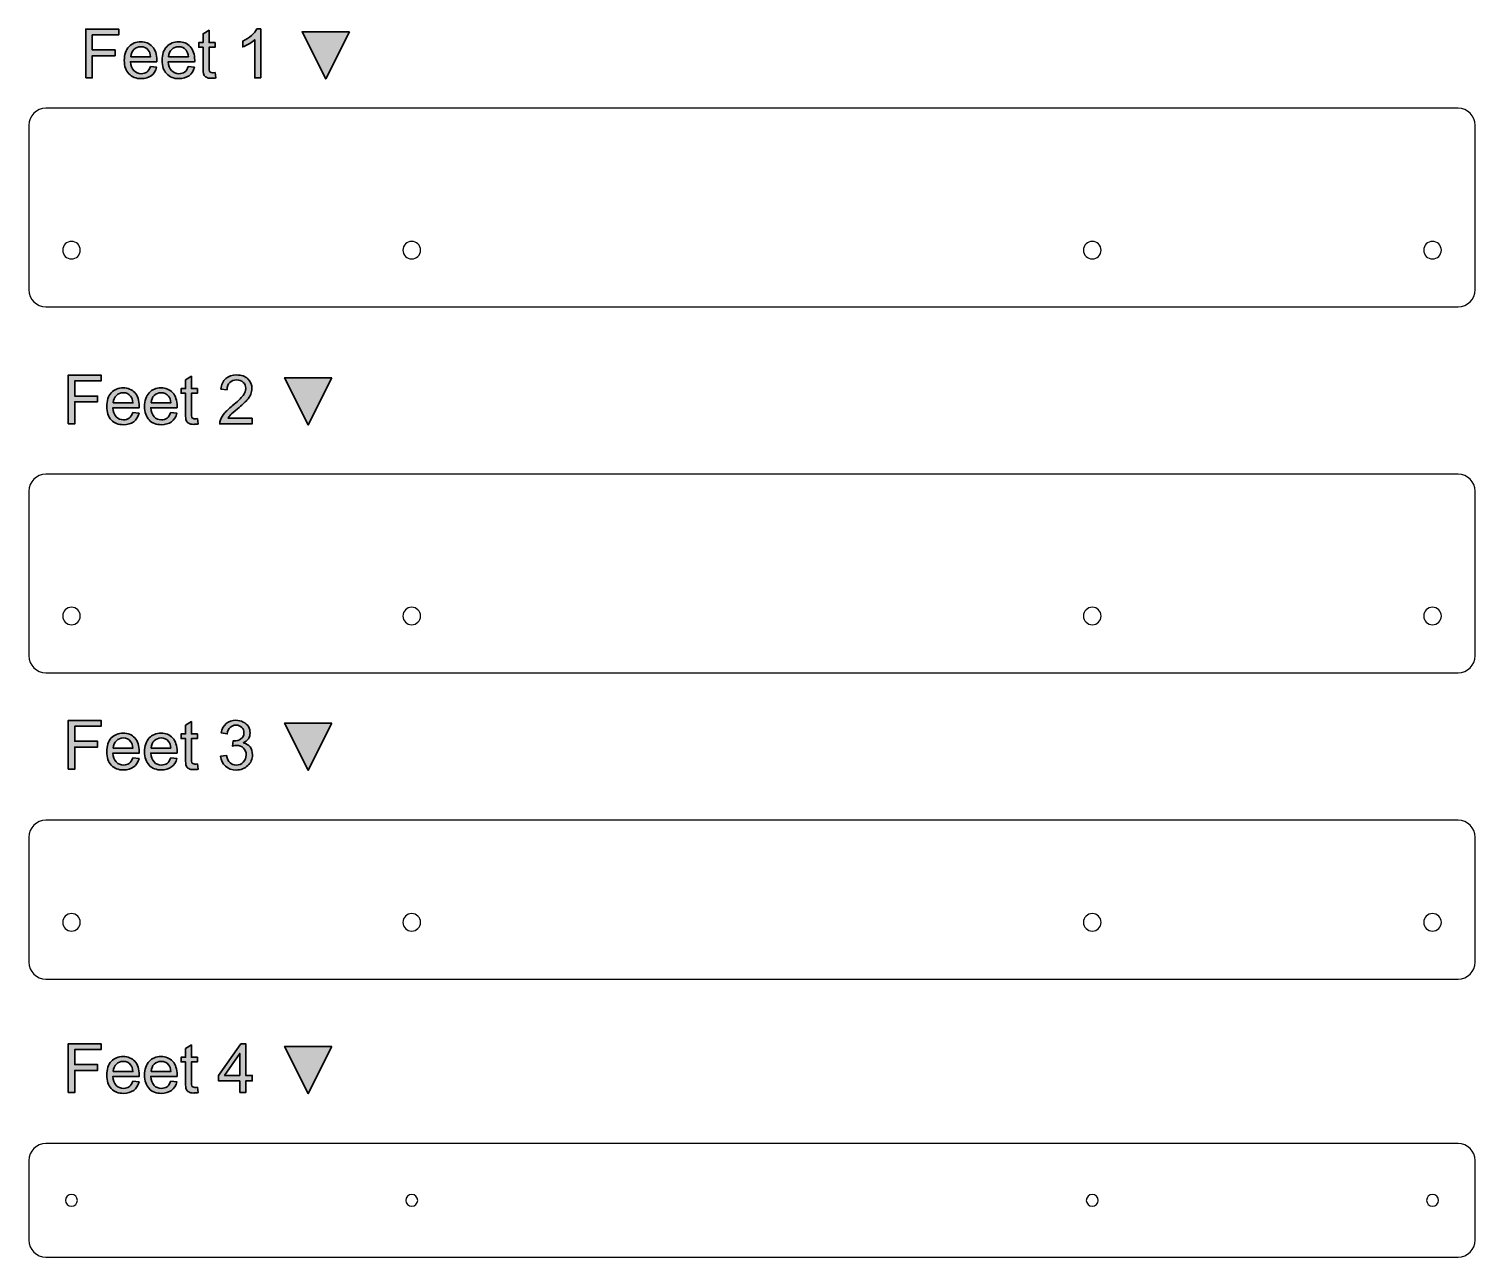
# Model space of a CAD drawing. Header units: millimetres. Extents: x 832 to 1087, y 355 to 571.
import ezdxf

# ---------------------------------------------------------------- set-up
doc = ezdxf.new("R2010")
doc.units = ezdxf.units.MM
doc.header["$MEASUREMENT"] = 0

# ---------------------------------------------------------------- blocks, each defined once
blk = doc.blocks.new('block 2')
at = {"color": 7, "lineweight": 25, "true_color": 0xffffff}
blk.add_open_spline([(1087.5, 525.5), (1087.5, 523.84), (1086.16, 522.5), (1084.5, 522.5), (1084.5, 522.5), (835.5, 522.5), (835.5, 522.5), (833.84, 522.5), (832.5, 523.84), (832.5, 525.5), (832.5, 525.5), (832.5, 554.5), (832.5, 554.5), (832.5, 556.16), (833.84, 557.5), (835.5, 557.5), (835.5, 557.5), (1084.5, 557.5), (1084.5, 557.5), (1086.16, 557.5), (1087.5, 556.16), (1087.5, 554.5), (1087.5, 554.5), (1087.5, 525.5), (1087.5, 525.5)], degree=3, knots=[0, 0, 0, 0, 1, 1, 1, 2, 2, 2, 3, 3, 3, 4, 4, 4, 5, 5, 5, 6, 6, 6, 7, 7, 7, 8, 8, 8, 8], dxfattribs=at)
blk = doc.blocks.new('block 3')
at = {"color": 7, "lineweight": 25, "true_color": 0xffffff}
blk.add_open_spline([(1018.45, 532.5), (1018.45, 533.36), (1019.14, 534.05), (1020, 534.05), (1020.86, 534.05), (1021.55, 533.36), (1021.55, 532.5), (1021.55, 531.64), (1020.86, 530.95), (1020, 530.95), (1019.14, 530.95), (1018.45, 531.64), (1018.45, 532.5), (1018.45, 532.5), (1018.45, 532.5), (1018.45, 532.5)], degree=3, knots=[0, 0, 0, 0, 1, 1, 1, 2, 2, 2, 3, 3, 3, 4, 4, 4, 5, 5, 5, 5], dxfattribs=at)
blk = doc.blocks.new('block 4')
at = {"color": 7, "lineweight": 25, "true_color": 0xffffff}
blk.add_open_spline([(898.45, 532.5), (898.45, 533.36), (899.14, 534.05), (900, 534.05), (900.86, 534.05), (901.55, 533.36), (901.55, 532.5), (901.55, 531.64), (900.86, 530.95), (900, 530.95), (899.14, 530.95), (898.45, 531.64), (898.45, 532.5), (898.45, 532.5), (898.45, 532.5), (898.45, 532.5)], degree=3, knots=[0, 0, 0, 0, 1, 1, 1, 2, 2, 2, 3, 3, 3, 4, 4, 4, 5, 5, 5, 5], dxfattribs=at)
blk = doc.blocks.new('block 5')
at = {"color": 7, "lineweight": 25, "true_color": 0xffffff}
blk.add_open_spline([(1078.45, 532.5), (1078.45, 533.36), (1079.14, 534.05), (1080, 534.05), (1080.86, 534.05), (1081.55, 533.36), (1081.55, 532.5), (1081.55, 531.64), (1080.86, 530.95), (1080, 530.95), (1079.14, 530.95), (1078.45, 531.64), (1078.45, 532.5), (1078.45, 532.5), (1078.45, 532.5), (1078.45, 532.5)], degree=3, knots=[0, 0, 0, 0, 1, 1, 1, 2, 2, 2, 3, 3, 3, 4, 4, 4, 5, 5, 5, 5], dxfattribs=at)
blk = doc.blocks.new('block 6')
at = {"color": 7, "lineweight": 25, "true_color": 0xffffff}
blk.add_open_spline([(838.45, 532.5), (838.45, 533.36), (839.14, 534.05), (840, 534.05), (840.86, 534.05), (841.55, 533.36), (841.55, 532.5), (841.55, 531.64), (840.86, 530.95), (840, 530.95), (839.14, 530.95), (838.45, 531.64), (838.45, 532.5), (838.45, 532.5), (838.45, 532.5), (838.45, 532.5)], degree=3, knots=[0, 0, 0, 0, 1, 1, 1, 2, 2, 2, 3, 3, 3, 4, 4, 4, 5, 5, 5, 5], dxfattribs=at)
blk = doc.blocks.new('block 7')
at = {"color": 7, "lineweight": 25, "true_color": 0xffffff}
blk.add_open_spline([(1087.5, 461), (1087.5, 459.34), (1086.16, 458), (1084.5, 458), (1084.5, 458), (835.5, 458), (835.5, 458), (833.84, 458), (832.5, 459.34), (832.5, 461), (832.5, 461), (832.5, 490), (832.5, 490), (832.5, 491.66), (833.84, 493), (835.5, 493), (835.5, 493), (1084.5, 493), (1084.5, 493), (1086.16, 493), (1087.5, 491.66), (1087.5, 490), (1087.5, 490), (1087.5, 461), (1087.5, 461)], degree=3, knots=[0, 0, 0, 0, 1, 1, 1, 2, 2, 2, 3, 3, 3, 4, 4, 4, 5, 5, 5, 6, 6, 6, 7, 7, 7, 8, 8, 8, 8], dxfattribs=at)
blk = doc.blocks.new('block 8')
at = {"color": 7, "lineweight": 25, "true_color": 0xffffff}
blk.add_open_spline([(1018.45, 468), (1018.45, 468.86), (1019.14, 469.55), (1020, 469.55), (1020.86, 469.55), (1021.55, 468.86), (1021.55, 468), (1021.55, 467.14), (1020.86, 466.45), (1020, 466.45), (1019.14, 466.45), (1018.45, 467.14), (1018.45, 468), (1018.45, 468), (1018.45, 468), (1018.45, 468)], degree=3, knots=[0, 0, 0, 0, 1, 1, 1, 2, 2, 2, 3, 3, 3, 4, 4, 4, 5, 5, 5, 5], dxfattribs=at)
blk = doc.blocks.new('block 9')
at = {"color": 7, "lineweight": 25, "true_color": 0xffffff}
blk.add_open_spline([(898.45, 468), (898.45, 468.86), (899.14, 469.55), (900, 469.55), (900.86, 469.55), (901.55, 468.86), (901.55, 468), (901.55, 467.14), (900.86, 466.45), (900, 466.45), (899.14, 466.45), (898.45, 467.14), (898.45, 468), (898.45, 468), (898.45, 468), (898.45, 468)], degree=3, knots=[0, 0, 0, 0, 1, 1, 1, 2, 2, 2, 3, 3, 3, 4, 4, 4, 5, 5, 5, 5], dxfattribs=at)
blk = doc.blocks.new('block 10')
at = {"color": 7, "lineweight": 25, "true_color": 0xffffff}
blk.add_open_spline([(1078.45, 468), (1078.45, 468.86), (1079.14, 469.55), (1080, 469.55), (1080.86, 469.55), (1081.55, 468.86), (1081.55, 468), (1081.55, 467.14), (1080.86, 466.45), (1080, 466.45), (1079.14, 466.45), (1078.45, 467.14), (1078.45, 468), (1078.45, 468), (1078.45, 468), (1078.45, 468)], degree=3, knots=[0, 0, 0, 0, 1, 1, 1, 2, 2, 2, 3, 3, 3, 4, 4, 4, 5, 5, 5, 5], dxfattribs=at)
blk = doc.blocks.new('block 11')
at = {"color": 7, "lineweight": 25, "true_color": 0xffffff}
blk.add_open_spline([(838.45, 468), (838.45, 468.86), (839.14, 469.55), (840, 469.55), (840.86, 469.55), (841.55, 468.86), (841.55, 468), (841.55, 467.14), (840.86, 466.45), (840, 466.45), (839.14, 466.45), (838.45, 467.14), (838.45, 468), (838.45, 468), (838.45, 468), (838.45, 468)], degree=3, knots=[0, 0, 0, 0, 1, 1, 1, 2, 2, 2, 3, 3, 3, 4, 4, 4, 5, 5, 5, 5], dxfattribs=at)
blk = doc.blocks.new('block 12')
at = {"color": 7, "lineweight": 25, "true_color": 0xffffff}
blk.add_open_spline([(1087.5, 407), (1087.5, 405.34), (1086.16, 404), (1084.5, 404), (1084.5, 404), (835.5, 404), (835.5, 404), (833.84, 404), (832.5, 405.34), (832.5, 407), (832.5, 407), (832.5, 429), (832.5, 429), (832.5, 430.66), (833.84, 432), (835.5, 432), (835.5, 432), (1084.5, 432), (1084.5, 432), (1086.16, 432), (1087.5, 430.66), (1087.5, 429), (1087.5, 429), (1087.5, 407), (1087.5, 407)], degree=3, knots=[0, 0, 0, 0, 1, 1, 1, 2, 2, 2, 3, 3, 3, 4, 4, 4, 5, 5, 5, 6, 6, 6, 7, 7, 7, 8, 8, 8, 8], dxfattribs=at)
blk = doc.blocks.new('block 13')
at = {"color": 7, "lineweight": 25, "true_color": 0xffffff}
blk.add_open_spline([(1018.45, 414), (1018.45, 414.86), (1019.14, 415.55), (1020, 415.55), (1020.86, 415.55), (1021.55, 414.86), (1021.55, 414), (1021.55, 413.14), (1020.86, 412.45), (1020, 412.45), (1019.14, 412.45), (1018.45, 413.14), (1018.45, 414), (1018.45, 414), (1018.45, 414), (1018.45, 414)], degree=3, knots=[0, 0, 0, 0, 1, 1, 1, 2, 2, 2, 3, 3, 3, 4, 4, 4, 5, 5, 5, 5], dxfattribs=at)
blk = doc.blocks.new('block 14')
at = {"color": 7, "lineweight": 25, "true_color": 0xffffff}
blk.add_open_spline([(898.45, 414), (898.45, 414.86), (899.14, 415.55), (900, 415.55), (900.86, 415.55), (901.55, 414.86), (901.55, 414), (901.55, 413.14), (900.86, 412.45), (900, 412.45), (899.14, 412.45), (898.45, 413.14), (898.45, 414), (898.45, 414), (898.45, 414), (898.45, 414)], degree=3, knots=[0, 0, 0, 0, 1, 1, 1, 2, 2, 2, 3, 3, 3, 4, 4, 4, 5, 5, 5, 5], dxfattribs=at)
blk = doc.blocks.new('block 15')
at = {"color": 7, "lineweight": 25, "true_color": 0xffffff}
blk.add_open_spline([(1078.45, 414), (1078.45, 414.86), (1079.14, 415.55), (1080, 415.55), (1080.86, 415.55), (1081.55, 414.86), (1081.55, 414), (1081.55, 413.14), (1080.86, 412.45), (1080, 412.45), (1079.14, 412.45), (1078.45, 413.14), (1078.45, 414), (1078.45, 414), (1078.45, 414), (1078.45, 414)], degree=3, knots=[0, 0, 0, 0, 1, 1, 1, 2, 2, 2, 3, 3, 3, 4, 4, 4, 5, 5, 5, 5], dxfattribs=at)
blk = doc.blocks.new('block 16')
at = {"color": 7, "lineweight": 25, "true_color": 0xffffff}
blk.add_open_spline([(838.45, 414), (838.45, 414.86), (839.14, 415.55), (840, 415.55), (840.86, 415.55), (841.55, 414.86), (841.55, 414), (841.55, 413.14), (840.86, 412.45), (840, 412.45), (839.14, 412.45), (838.45, 413.14), (838.45, 414), (838.45, 414), (838.45, 414), (838.45, 414)], degree=3, knots=[0, 0, 0, 0, 1, 1, 1, 2, 2, 2, 3, 3, 3, 4, 4, 4, 5, 5, 5, 5], dxfattribs=at)
blk = doc.blocks.new('block 17')
at = {"color": 7, "lineweight": 25, "true_color": 0xffffff}
blk.add_open_spline([(1087.5, 358), (1087.5, 356.34), (1086.16, 355), (1084.5, 355), (1084.5, 355), (835.5, 355), (835.5, 355), (833.84, 355), (832.5, 356.34), (832.5, 358), (832.5, 358), (832.5, 372), (832.5, 372), (832.5, 373.66), (833.84, 375), (835.5, 375), (835.5, 375), (1084.5, 375), (1084.5, 375), (1086.16, 375), (1087.5, 373.66), (1087.5, 372), (1087.5, 372), (1087.5, 358), (1087.5, 358)], degree=3, knots=[0, 0, 0, 0, 1, 1, 1, 2, 2, 2, 3, 3, 3, 4, 4, 4, 5, 5, 5, 6, 6, 6, 7, 7, 7, 8, 8, 8, 8], dxfattribs=at)
blk = doc.blocks.new('block 18')
at = {"color": 7, "lineweight": 25, "true_color": 0xffffff}
blk.add_open_spline([(1018.95, 365), (1018.95, 365.58), (1019.42, 366.05), (1020, 366.05), (1020.58, 366.05), (1021.05, 365.58), (1021.05, 365), (1021.05, 364.42), (1020.58, 363.95), (1020, 363.95), (1019.42, 363.95), (1018.95, 364.42), (1018.95, 365), (1018.95, 365), (1018.95, 365), (1018.95, 365)], degree=3, knots=[0, 0, 0, 0, 1, 1, 1, 2, 2, 2, 3, 3, 3, 4, 4, 4, 5, 5, 5, 5], dxfattribs=at)
blk = doc.blocks.new('block 19')
at = {"color": 7, "lineweight": 25, "true_color": 0xffffff}
blk.add_open_spline([(898.95, 365), (898.95, 365.58), (899.42, 366.05), (900, 366.05), (900.58, 366.05), (901.05, 365.58), (901.05, 365), (901.05, 364.42), (900.58, 363.95), (900, 363.95), (899.42, 363.95), (898.95, 364.42), (898.95, 365), (898.95, 365), (898.95, 365), (898.95, 365)], degree=3, knots=[0, 0, 0, 0, 1, 1, 1, 2, 2, 2, 3, 3, 3, 4, 4, 4, 5, 5, 5, 5], dxfattribs=at)
blk = doc.blocks.new('block 20')
at = {"color": 7, "lineweight": 25, "true_color": 0xffffff}
blk.add_open_spline([(1078.95, 365), (1078.95, 365.58), (1079.42, 366.05), (1080, 366.05), (1080.58, 366.05), (1081.05, 365.58), (1081.05, 365), (1081.05, 364.42), (1080.58, 363.95), (1080, 363.95), (1079.42, 363.95), (1078.95, 364.42), (1078.95, 365), (1078.95, 365), (1078.95, 365), (1078.95, 365)], degree=3, knots=[0, 0, 0, 0, 1, 1, 1, 2, 2, 2, 3, 3, 3, 4, 4, 4, 5, 5, 5, 5], dxfattribs=at)
blk = doc.blocks.new('block 21')
at = {"color": 7, "lineweight": 25, "true_color": 0xffffff}
blk.add_open_spline([(838.95, 365), (838.95, 365.58), (839.42, 366.05), (840, 366.05), (840.58, 366.05), (841.05, 365.58), (841.05, 365), (841.05, 364.42), (840.58, 363.95), (840, 363.95), (839.42, 363.95), (838.95, 364.42), (838.95, 365), (838.95, 365), (838.95, 365), (838.95, 365)], degree=3, knots=[0, 0, 0, 0, 1, 1, 1, 2, 2, 2, 3, 3, 3, 4, 4, 4, 5, 5, 5, 5], dxfattribs=at)
blk = doc.blocks.new('block 22')
at = {"true_color": 0xed1c24}
h = blk.add_hatch(color=240, dxfattribs=at)
h.dxf.hatch_style = 2
h.paths.add_polyline_path([(842.53, 562.87), (842.53, 571.46), (848.33, 571.46), (848.33, 570.44), (843.67, 570.44), (843.67, 567.78), (847.7, 567.78), (847.7, 566.77), (843.67, 566.77), (843.67, 562.87)])
h = blk.add_hatch(color=240, dxfattribs=at)
h.dxf.hatch_style = 2
edge = h.paths.add_edge_path()
edge.add_spline(control_points=[(865.32, 563.81), (865.32, 563.81), (865.47, 562.88), (865.47, 562.88), (865.18, 562.82), (864.91, 562.79), (864.68, 562.79), (864.29, 562.79), (864, 562.85), (863.79, 562.97), (863.58, 563.09), (863.43, 563.25), (863.34, 563.44), (863.25, 563.64), (863.21, 564.06), (863.21, 564.69), (863.21, 564.69), (863.21, 568.27), (863.21, 568.27), (863.21, 568.27), (862.44, 568.27), (862.44, 568.27), (862.44, 568.27), (862.44, 569.09), (862.44, 569.09), (862.44, 569.09), (863.21, 569.09), (863.21, 569.09), (863.21, 569.09), (863.21, 570.63), (863.21, 570.63), (863.21, 570.63), (864.26, 571.26), (864.26, 571.26), (864.26, 571.26), (864.26, 569.09), (864.26, 569.09), (864.26, 569.09), (865.32, 569.09), (865.32, 569.09), (865.32, 569.09), (865.32, 568.27), (865.32, 568.27), (865.32, 568.27), (864.26, 568.27), (864.26, 568.27), (864.26, 568.27), (864.26, 564.63), (864.26, 564.63), (864.26, 564.33), (864.28, 564.14), (864.32, 564.05), (864.35, 563.96), (864.41, 563.9), (864.5, 563.85), (864.58, 563.79), (864.7, 563.77), (864.86, 563.77), (864.98, 563.77), (865.13, 563.78), (865.32, 563.81)], knot_values=[0, 0, 0, 0, 1, 1, 1, 2, 2, 2, 3, 3, 3, 4, 4, 4, 5, 5, 5, 6, 6, 6, 7, 7, 7, 8, 8, 8, 9, 9, 9, 10, 10, 10, 11, 11, 11, 12, 12, 12, 13, 13, 13, 14, 14, 14, 15, 15, 15, 16, 16, 16, 17, 17, 17, 18, 18, 18, 19, 19, 19, 20, 20, 20, 20], degree=3, periodic=1)
h = blk.add_hatch(color=240, dxfattribs=at)
h.dxf.hatch_style = 2
edge = h.paths.add_edge_path()
edge.add_spline(control_points=[(873.37, 562.87), (873.37, 562.87), (872.31, 562.87), (872.31, 562.87), (872.31, 562.87), (872.31, 569.59), (872.31, 569.59), (872.06, 569.35), (871.72, 569.1), (871.31, 568.86), (870.9, 568.62), (870.53, 568.44), (870.2, 568.32), (870.2, 568.32), (870.2, 569.34), (870.2, 569.34), (870.79, 569.61), (871.31, 569.95), (871.75, 570.34), (872.19, 570.74), (872.5, 571.12), (872.69, 571.49), (872.69, 571.49), (873.37, 571.49), (873.37, 571.49), (873.37, 571.49), (873.37, 562.87), (873.37, 562.87)], knot_values=[0, 0, 0, 0, 1, 1, 1, 2, 2, 2, 3, 3, 3, 4, 4, 4, 5, 5, 5, 6, 6, 6, 7, 7, 7, 8, 8, 8, 9, 9, 9, 9], degree=3, periodic=1)
h = blk.add_hatch(color=240, dxfattribs=at)
h.dxf.hatch_style = 2
edge = h.paths.add_edge_path()
edge.add_spline(control_points=[(853.93, 564.87), (853.93, 564.87), (855.02, 564.74), (855.02, 564.74), (854.85, 564.1), (854.53, 563.61), (854.07, 563.25), (853.6, 562.9), (853.01, 562.73), (852.28, 562.73), (851.37, 562.73), (850.65, 563.01), (850.12, 563.57), (849.59, 564.13), (849.32, 564.91), (849.32, 565.93), (849.32, 566.97), (849.59, 567.79), (850.13, 568.36), (850.67, 568.94), (851.37, 569.23), (852.23, 569.23), (853.06, 569.23), (853.74, 568.95), (854.26, 568.38), (854.79, 567.81), (855.06, 567.02), (855.06, 565.99), (855.06, 565.93), (855.05, 565.83), (855.05, 565.71), (855.05, 565.71), (850.41, 565.71), (850.41, 565.71), (850.45, 565.03), (850.64, 564.5), (850.99, 564.14), (851.34, 563.78), (851.77, 563.59), (852.29, 563.59), (852.68, 563.59), (853.01, 563.7), (853.28, 563.9), (853.55, 564.1), (853.77, 564.43), (853.93, 564.87)], knot_values=[0, 0, 0, 0, 1, 1, 1, 2, 2, 2, 3, 3, 3, 4, 4, 4, 5, 5, 5, 6, 6, 6, 7, 7, 7, 8, 8, 8, 9, 9, 9, 10, 10, 10, 11, 11, 11, 12, 12, 12, 13, 13, 13, 14, 14, 14, 15, 15, 15, 15], degree=3, periodic=1)
edge = h.paths.add_edge_path()
edge.add_spline(control_points=[(850.47, 566.58), (850.47, 566.58), (853.94, 566.58), (853.94, 566.58), (853.9, 567.1), (853.76, 567.49), (853.54, 567.75), (853.21, 568.16), (852.77, 568.36), (852.24, 568.36), (851.75, 568.36), (851.35, 568.2), (851.02, 567.88), (850.69, 567.55), (850.5, 567.12), (850.47, 566.58)], knot_values=[0, 0, 0, 0, 1, 1, 1, 2, 2, 2, 3, 3, 3, 4, 4, 4, 5, 5, 5, 5], degree=3, periodic=1)
h = blk.add_hatch(color=240, dxfattribs=at)
h.dxf.hatch_style = 2
edge = h.paths.add_edge_path()
edge.add_spline(control_points=[(860.6, 564.87), (860.6, 564.87), (861.69, 564.74), (861.69, 564.74), (861.52, 564.1), (861.2, 563.61), (860.74, 563.25), (860.27, 562.9), (859.68, 562.73), (858.96, 562.73), (858.05, 562.73), (857.33, 563.01), (856.79, 563.57), (856.26, 564.13), (855.99, 564.91), (855.99, 565.93), (855.99, 566.97), (856.26, 567.79), (856.8, 568.36), (857.34, 568.94), (858.04, 569.23), (858.9, 569.23), (859.73, 569.23), (860.41, 568.95), (860.94, 568.38), (861.47, 567.81), (861.73, 567.02), (861.73, 565.99), (861.73, 565.93), (861.73, 565.83), (861.72, 565.71), (861.72, 565.71), (857.08, 565.71), (857.08, 565.71), (857.12, 565.03), (857.32, 564.5), (857.66, 564.14), (858.01, 563.78), (858.44, 563.59), (858.96, 563.59), (859.35, 563.59), (859.68, 563.7), (859.95, 563.9), (860.23, 564.1), (860.44, 564.43), (860.6, 564.87)], knot_values=[0, 0, 0, 0, 1, 1, 1, 2, 2, 2, 3, 3, 3, 4, 4, 4, 5, 5, 5, 6, 6, 6, 7, 7, 7, 8, 8, 8, 9, 9, 9, 10, 10, 10, 11, 11, 11, 12, 12, 12, 13, 13, 13, 14, 14, 14, 15, 15, 15, 15], degree=3, periodic=1)
edge = h.paths.add_edge_path()
edge.add_spline(control_points=[(857.14, 566.58), (857.14, 566.58), (860.62, 566.58), (860.62, 566.58), (860.57, 567.1), (860.44, 567.49), (860.22, 567.75), (859.88, 568.16), (859.45, 568.36), (858.91, 568.36), (858.43, 568.36), (858.02, 568.2), (857.69, 567.88), (857.36, 567.55), (857.18, 567.12), (857.14, 566.58)], knot_values=[0, 0, 0, 0, 1, 1, 1, 2, 2, 2, 3, 3, 3, 4, 4, 4, 5, 5, 5, 5], degree=3, periodic=1)
h = blk.add_hatch(color=240, dxfattribs=at)
h.dxf.hatch_style = 2
h.paths.add_polyline_path([(889, 571), (884.84, 562.69), (880.68, 571)])
at = {"color": 240, "lineweight": 35, "true_color": 0xed1c24}
for points in [[(842.53, 562.87), (842.53, 571.46), (848.33, 571.46), (848.33, 570.44), (843.67, 570.44), (843.67, 567.78), (847.7, 567.78), (847.7, 566.77), (843.67, 566.77), (843.67, 562.87), (842.53, 562.87)], [(889, 571), (884.84, 562.69), (880.68, 571), (889, 571)]]:
    blk.add_lwpolyline(points, dxfattribs=at)
for points, knots in [([(865.32, 563.81), (865.32, 563.81), (865.47, 562.88), (865.47, 562.88), (865.18, 562.82), (864.91, 562.79), (864.68, 562.79), (864.29, 562.79), (864, 562.85), (863.79, 562.97), (863.58, 563.09), (863.43, 563.25), (863.34, 563.44), (863.25, 563.64), (863.21, 564.06), (863.21, 564.69), (863.21, 564.69), (863.21, 568.27), (863.21, 568.27), (863.21, 568.27), (862.44, 568.27), (862.44, 568.27), (862.44, 568.27), (862.44, 569.09), (862.44, 569.09), (862.44, 569.09), (863.21, 569.09), (863.21, 569.09), (863.21, 569.09), (863.21, 570.63), (863.21, 570.63), (863.21, 570.63), (864.26, 571.26), (864.26, 571.26), (864.26, 571.26), (864.26, 569.09), (864.26, 569.09), (864.26, 569.09), (865.32, 569.09), (865.32, 569.09), (865.32, 569.09), (865.32, 568.27), (865.32, 568.27), (865.32, 568.27), (864.26, 568.27), (864.26, 568.27), (864.26, 568.27), (864.26, 564.63), (864.26, 564.63), (864.26, 564.33), (864.28, 564.14), (864.32, 564.05), (864.35, 563.96), (864.41, 563.9), (864.5, 563.85), (864.58, 563.79), (864.7, 563.77), (864.86, 563.77), (864.98, 563.77), (865.13, 563.78), (865.32, 563.81)], [0, 0, 0, 0, 1, 1, 1, 2, 2, 2, 3, 3, 3, 4, 4, 4, 5, 5, 5, 6, 6, 6, 7, 7, 7, 8, 8, 8, 9, 9, 9, 10, 10, 10, 11, 11, 11, 12, 12, 12, 13, 13, 13, 14, 14, 14, 15, 15, 15, 16, 16, 16, 17, 17, 17, 18, 18, 18, 19, 19, 19, 20, 20, 20, 20]), ([(873.37, 562.87), (873.37, 562.87), (872.31, 562.87), (872.31, 562.87), (872.31, 562.87), (872.31, 569.59), (872.31, 569.59), (872.06, 569.35), (871.72, 569.1), (871.31, 568.86), (870.9, 568.62), (870.53, 568.44), (870.2, 568.32), (870.2, 568.32), (870.2, 569.34), (870.2, 569.34), (870.79, 569.61), (871.31, 569.95), (871.75, 570.34), (872.19, 570.74), (872.5, 571.12), (872.69, 571.49), (872.69, 571.49), (873.37, 571.49), (873.37, 571.49), (873.37, 571.49), (873.37, 562.87), (873.37, 562.87)], [0, 0, 0, 0, 1, 1, 1, 2, 2, 2, 3, 3, 3, 4, 4, 4, 5, 5, 5, 6, 6, 6, 7, 7, 7, 8, 8, 8, 9, 9, 9, 9]), ([(853.93, 564.87), (853.93, 564.87), (855.02, 564.74), (855.02, 564.74), (854.85, 564.1), (854.53, 563.61), (854.07, 563.25), (853.6, 562.9), (853.01, 562.73), (852.28, 562.73), (851.37, 562.73), (850.65, 563.01), (850.12, 563.57), (849.59, 564.13), (849.32, 564.91), (849.32, 565.93), (849.32, 566.97), (849.59, 567.79), (850.13, 568.36), (850.67, 568.94), (851.37, 569.23), (852.23, 569.23), (853.06, 569.23), (853.74, 568.95), (854.26, 568.38), (854.79, 567.81), (855.06, 567.02), (855.06, 565.99), (855.06, 565.93), (855.05, 565.83), (855.05, 565.71), (855.05, 565.71), (850.41, 565.71), (850.41, 565.71), (850.45, 565.03), (850.64, 564.5), (850.99, 564.14), (851.34, 563.78), (851.77, 563.59), (852.29, 563.59), (852.68, 563.59), (853.01, 563.7), (853.28, 563.9), (853.55, 564.1), (853.77, 564.43), (853.93, 564.87)], [0, 0, 0, 0, 1, 1, 1, 2, 2, 2, 3, 3, 3, 4, 4, 4, 5, 5, 5, 6, 6, 6, 7, 7, 7, 8, 8, 8, 9, 9, 9, 10, 10, 10, 11, 11, 11, 12, 12, 12, 13, 13, 13, 14, 14, 14, 15, 15, 15, 15]), ([(860.6, 564.87), (860.6, 564.87), (861.69, 564.74), (861.69, 564.74), (861.52, 564.1), (861.2, 563.61), (860.74, 563.25), (860.27, 562.9), (859.68, 562.73), (858.96, 562.73), (858.05, 562.73), (857.33, 563.01), (856.79, 563.57), (856.26, 564.13), (855.99, 564.91), (855.99, 565.93), (855.99, 566.97), (856.26, 567.79), (856.8, 568.36), (857.34, 568.94), (858.04, 569.23), (858.9, 569.23), (859.73, 569.23), (860.41, 568.95), (860.94, 568.38), (861.47, 567.81), (861.73, 567.02), (861.73, 565.99), (861.73, 565.93), (861.73, 565.83), (861.72, 565.71), (861.72, 565.71), (857.08, 565.71), (857.08, 565.71), (857.12, 565.03), (857.32, 564.5), (857.66, 564.14), (858.01, 563.78), (858.44, 563.59), (858.96, 563.59), (859.35, 563.59), (859.68, 563.7), (859.95, 563.9), (860.23, 564.1), (860.44, 564.43), (860.6, 564.87)], [0, 0, 0, 0, 1, 1, 1, 2, 2, 2, 3, 3, 3, 4, 4, 4, 5, 5, 5, 6, 6, 6, 7, 7, 7, 8, 8, 8, 9, 9, 9, 10, 10, 10, 11, 11, 11, 12, 12, 12, 13, 13, 13, 14, 14, 14, 15, 15, 15, 15]), ([(850.47, 566.58), (850.47, 566.58), (853.94, 566.58), (853.94, 566.58), (853.9, 567.1), (853.76, 567.49), (853.54, 567.75), (853.21, 568.16), (852.77, 568.36), (852.24, 568.36), (851.75, 568.36), (851.35, 568.2), (851.02, 567.88), (850.69, 567.55), (850.5, 567.12), (850.47, 566.58)], [0, 0, 0, 0, 1, 1, 1, 2, 2, 2, 3, 3, 3, 4, 4, 4, 5, 5, 5, 5]), ([(857.14, 566.58), (857.14, 566.58), (860.62, 566.58), (860.62, 566.58), (860.57, 567.1), (860.44, 567.49), (860.22, 567.75), (859.88, 568.16), (859.45, 568.36), (858.91, 568.36), (858.43, 568.36), (858.02, 568.2), (857.69, 567.88), (857.36, 567.55), (857.18, 567.12), (857.14, 566.58)], [0, 0, 0, 0, 1, 1, 1, 2, 2, 2, 3, 3, 3, 4, 4, 4, 5, 5, 5, 5])]:
    blk.add_open_spline(points, degree=3, knots=knots, dxfattribs=at)
blk = doc.blocks.new('block 23')
at = {"true_color": 0xed1c24}
h = blk.add_hatch(color=240, dxfattribs=at)
h.dxf.hatch_style = 2
h.paths.add_polyline_path([(839.43, 501.87), (839.43, 510.46), (845.23, 510.46), (845.23, 509.44), (840.57, 509.44), (840.57, 506.78), (844.6, 506.78), (844.6, 505.77), (840.57, 505.77), (840.57, 501.87)])
h = blk.add_hatch(color=240, dxfattribs=at)
h.dxf.hatch_style = 2
edge = h.paths.add_edge_path()
edge.add_spline(control_points=[(862.22, 502.81), (862.22, 502.81), (862.37, 501.88), (862.37, 501.88), (862.08, 501.82), (861.81, 501.79), (861.58, 501.79), (861.19, 501.79), (860.9, 501.85), (860.69, 501.97), (860.48, 502.09), (860.33, 502.25), (860.24, 502.44), (860.16, 502.64), (860.11, 503.06), (860.11, 503.69), (860.11, 503.69), (860.11, 507.27), (860.11, 507.27), (860.11, 507.27), (859.34, 507.27), (859.34, 507.27), (859.34, 507.27), (859.34, 508.09), (859.34, 508.09), (859.34, 508.09), (860.11, 508.09), (860.11, 508.09), (860.11, 508.09), (860.11, 509.63), (860.11, 509.63), (860.11, 509.63), (861.16, 510.26), (861.16, 510.26), (861.16, 510.26), (861.16, 508.09), (861.16, 508.09), (861.16, 508.09), (862.22, 508.09), (862.22, 508.09), (862.22, 508.09), (862.22, 507.27), (862.22, 507.27), (862.22, 507.27), (861.16, 507.27), (861.16, 507.27), (861.16, 507.27), (861.16, 503.63), (861.16, 503.63), (861.16, 503.33), (861.18, 503.14), (861.22, 503.05), (861.25, 502.96), (861.31, 502.9), (861.4, 502.85), (861.48, 502.79), (861.6, 502.77), (861.76, 502.77), (861.88, 502.77), (862.03, 502.78), (862.22, 502.81)], knot_values=[0, 0, 0, 0, 1, 1, 1, 2, 2, 2, 3, 3, 3, 4, 4, 4, 5, 5, 5, 6, 6, 6, 7, 7, 7, 8, 8, 8, 9, 9, 9, 10, 10, 10, 11, 11, 11, 12, 12, 12, 13, 13, 13, 14, 14, 14, 15, 15, 15, 16, 16, 16, 17, 17, 17, 18, 18, 18, 19, 19, 19, 20, 20, 20, 20], degree=3, periodic=1)
h = blk.add_hatch(color=240, dxfattribs=at)
h.dxf.hatch_style = 2
edge = h.paths.add_edge_path()
edge.add_spline(control_points=[(871.84, 502.88), (871.84, 502.88), (871.84, 501.87), (871.84, 501.87), (871.84, 501.87), (866.16, 501.87), (866.16, 501.87), (866.15, 502.12), (866.19, 502.37), (866.28, 502.6), (866.43, 502.99), (866.66, 503.37), (866.98, 503.74), (867.29, 504.12), (867.75, 504.55), (868.36, 505.04), (869.29, 505.81), (869.92, 506.42), (870.25, 506.86), (870.58, 507.31), (870.74, 507.73), (870.74, 508.13), (870.74, 508.55), (870.59, 508.9), (870.29, 509.19), (869.99, 509.48), (869.6, 509.62), (869.12, 509.62), (868.62, 509.62), (868.21, 509.47), (867.91, 509.16), (867.6, 508.86), (867.45, 508.44), (867.44, 507.9), (867.44, 507.9), (866.36, 508.01), (866.36, 508.01), (866.43, 508.82), (866.71, 509.43), (867.2, 509.86), (867.68, 510.28), (868.33, 510.49), (869.15, 510.49), (869.97, 510.49), (870.62, 510.26), (871.1, 509.81), (871.58, 509.35), (871.83, 508.78), (871.83, 508.11), (871.83, 507.76), (871.75, 507.43), (871.61, 507.09), (871.47, 506.76), (871.24, 506.41), (870.91, 506.04), (870.59, 505.68), (870.05, 505.17), (869.29, 504.53), (868.66, 504), (868.25, 503.64), (868.07, 503.45), (867.89, 503.26), (867.74, 503.07), (867.62, 502.88), (867.62, 502.88), (871.84, 502.88), (871.84, 502.88)], knot_values=[0, 0, 0, 0, 1, 1, 1, 2, 2, 2, 3, 3, 3, 4, 4, 4, 5, 5, 5, 6, 6, 6, 7, 7, 7, 8, 8, 8, 9, 9, 9, 10, 10, 10, 11, 11, 11, 12, 12, 12, 13, 13, 13, 14, 14, 14, 15, 15, 15, 16, 16, 16, 17, 17, 17, 18, 18, 18, 19, 19, 19, 20, 20, 20, 21, 21, 21, 22, 22, 22, 22], degree=3, periodic=1)
h = blk.add_hatch(color=240, dxfattribs=at)
h.dxf.hatch_style = 2
h.paths.add_polyline_path([(885.91, 510), (881.75, 501.69), (877.58, 510)])
h = blk.add_hatch(color=240, dxfattribs=at)
h.dxf.hatch_style = 2
edge = h.paths.add_edge_path()
edge.add_spline(control_points=[(850.83, 503.87), (850.83, 503.87), (851.92, 503.74), (851.92, 503.74), (851.75, 503.1), (851.43, 502.61), (850.97, 502.25), (850.5, 501.9), (849.91, 501.73), (849.18, 501.73), (848.27, 501.73), (847.55, 502.01), (847.02, 502.57), (846.49, 503.13), (846.22, 503.91), (846.22, 504.93), (846.22, 505.97), (846.49, 506.79), (847.03, 507.36), (847.57, 507.94), (848.27, 508.23), (849.13, 508.23), (849.96, 508.23), (850.64, 507.95), (851.17, 507.38), (851.69, 506.81), (851.96, 506.02), (851.96, 504.99), (851.96, 504.93), (851.95, 504.83), (851.95, 504.71), (851.95, 504.71), (847.31, 504.71), (847.31, 504.71), (847.35, 504.03), (847.54, 503.5), (847.89, 503.14), (848.24, 502.78), (848.67, 502.59), (849.19, 502.59), (849.58, 502.59), (849.91, 502.7), (850.18, 502.9), (850.45, 503.1), (850.67, 503.43), (850.83, 503.87)], knot_values=[0, 0, 0, 0, 1, 1, 1, 2, 2, 2, 3, 3, 3, 4, 4, 4, 5, 5, 5, 6, 6, 6, 7, 7, 7, 8, 8, 8, 9, 9, 9, 10, 10, 10, 11, 11, 11, 12, 12, 12, 13, 13, 13, 14, 14, 14, 15, 15, 15, 15], degree=3, periodic=1)
edge = h.paths.add_edge_path()
edge.add_spline(control_points=[(847.37, 505.58), (847.37, 505.58), (850.84, 505.58), (850.84, 505.58), (850.8, 506.1), (850.66, 506.49), (850.44, 506.75), (850.11, 507.16), (849.67, 507.36), (849.14, 507.36), (848.65, 507.36), (848.25, 507.2), (847.92, 506.88), (847.59, 506.55), (847.4, 506.12), (847.37, 505.58)], knot_values=[0, 0, 0, 0, 1, 1, 1, 2, 2, 2, 3, 3, 3, 4, 4, 4, 5, 5, 5, 5], degree=3, periodic=1)
h = blk.add_hatch(color=240, dxfattribs=at)
h.dxf.hatch_style = 2
edge = h.paths.add_edge_path()
edge.add_spline(control_points=[(857.5, 503.87), (857.5, 503.87), (858.59, 503.74), (858.59, 503.74), (858.42, 503.1), (858.1, 502.61), (857.64, 502.25), (857.17, 501.9), (856.58, 501.73), (855.86, 501.73), (854.95, 501.73), (854.23, 502.01), (853.69, 502.57), (853.16, 503.13), (852.89, 503.91), (852.89, 504.93), (852.89, 505.97), (853.16, 506.79), (853.7, 507.36), (854.24, 507.94), (854.94, 508.23), (855.8, 508.23), (856.63, 508.23), (857.31, 507.95), (857.84, 507.38), (858.37, 506.81), (858.63, 506.02), (858.63, 504.99), (858.63, 504.93), (858.63, 504.83), (858.62, 504.71), (858.62, 504.71), (853.98, 504.71), (853.98, 504.71), (854.02, 504.03), (854.22, 503.5), (854.56, 503.14), (854.91, 502.78), (855.34, 502.59), (855.86, 502.59), (856.25, 502.59), (856.58, 502.7), (856.85, 502.9), (857.13, 503.1), (857.34, 503.43), (857.5, 503.87)], knot_values=[0, 0, 0, 0, 1, 1, 1, 2, 2, 2, 3, 3, 3, 4, 4, 4, 5, 5, 5, 6, 6, 6, 7, 7, 7, 8, 8, 8, 9, 9, 9, 10, 10, 10, 11, 11, 11, 12, 12, 12, 13, 13, 13, 14, 14, 14, 15, 15, 15, 15], degree=3, periodic=1)
edge = h.paths.add_edge_path()
edge.add_spline(control_points=[(854.04, 505.58), (854.04, 505.58), (857.52, 505.58), (857.52, 505.58), (857.47, 506.1), (857.34, 506.49), (857.12, 506.75), (856.78, 507.16), (856.35, 507.36), (855.81, 507.36), (855.33, 507.36), (854.92, 507.2), (854.59, 506.88), (854.26, 506.55), (854.08, 506.12), (854.04, 505.58)], knot_values=[0, 0, 0, 0, 1, 1, 1, 2, 2, 2, 3, 3, 3, 4, 4, 4, 5, 5, 5, 5], degree=3, periodic=1)
at = {"color": 240, "lineweight": 35, "true_color": 0xed1c24}
for points in [[(839.43, 501.87), (839.43, 510.46), (845.23, 510.46), (845.23, 509.44), (840.57, 509.44), (840.57, 506.78), (844.6, 506.78), (844.6, 505.77), (840.57, 505.77), (840.57, 501.87), (839.43, 501.87)], [(885.91, 510), (881.75, 501.69), (877.58, 510), (885.91, 510)]]:
    blk.add_lwpolyline(points, dxfattribs=at)
for points, knots in [([(862.22, 502.81), (862.22, 502.81), (862.37, 501.88), (862.37, 501.88), (862.08, 501.82), (861.81, 501.79), (861.58, 501.79), (861.19, 501.79), (860.9, 501.85), (860.69, 501.97), (860.48, 502.09), (860.33, 502.25), (860.24, 502.44), (860.16, 502.64), (860.11, 503.06), (860.11, 503.69), (860.11, 503.69), (860.11, 507.27), (860.11, 507.27), (860.11, 507.27), (859.34, 507.27), (859.34, 507.27), (859.34, 507.27), (859.34, 508.09), (859.34, 508.09), (859.34, 508.09), (860.11, 508.09), (860.11, 508.09), (860.11, 508.09), (860.11, 509.63), (860.11, 509.63), (860.11, 509.63), (861.16, 510.26), (861.16, 510.26), (861.16, 510.26), (861.16, 508.09), (861.16, 508.09), (861.16, 508.09), (862.22, 508.09), (862.22, 508.09), (862.22, 508.09), (862.22, 507.27), (862.22, 507.27), (862.22, 507.27), (861.16, 507.27), (861.16, 507.27), (861.16, 507.27), (861.16, 503.63), (861.16, 503.63), (861.16, 503.33), (861.18, 503.14), (861.22, 503.05), (861.25, 502.96), (861.31, 502.9), (861.4, 502.85), (861.48, 502.79), (861.6, 502.77), (861.76, 502.77), (861.88, 502.77), (862.03, 502.78), (862.22, 502.81)], [0, 0, 0, 0, 1, 1, 1, 2, 2, 2, 3, 3, 3, 4, 4, 4, 5, 5, 5, 6, 6, 6, 7, 7, 7, 8, 8, 8, 9, 9, 9, 10, 10, 10, 11, 11, 11, 12, 12, 12, 13, 13, 13, 14, 14, 14, 15, 15, 15, 16, 16, 16, 17, 17, 17, 18, 18, 18, 19, 19, 19, 20, 20, 20, 20]), ([(871.84, 502.88), (871.84, 502.88), (871.84, 501.87), (871.84, 501.87), (871.84, 501.87), (866.16, 501.87), (866.16, 501.87), (866.15, 502.12), (866.19, 502.37), (866.28, 502.6), (866.43, 502.99), (866.66, 503.37), (866.98, 503.74), (867.29, 504.12), (867.75, 504.55), (868.36, 505.04), (869.29, 505.81), (869.92, 506.42), (870.25, 506.86), (870.58, 507.31), (870.74, 507.73), (870.74, 508.13), (870.74, 508.55), (870.59, 508.9), (870.29, 509.19), (869.99, 509.48), (869.6, 509.62), (869.12, 509.62), (868.62, 509.62), (868.21, 509.47), (867.91, 509.16), (867.6, 508.86), (867.45, 508.44), (867.44, 507.9), (867.44, 507.9), (866.36, 508.01), (866.36, 508.01), (866.43, 508.82), (866.71, 509.43), (867.2, 509.86), (867.68, 510.28), (868.33, 510.49), (869.15, 510.49), (869.97, 510.49), (870.62, 510.26), (871.1, 509.81), (871.58, 509.35), (871.83, 508.78), (871.83, 508.11), (871.83, 507.76), (871.75, 507.43), (871.61, 507.09), (871.47, 506.76), (871.24, 506.41), (870.91, 506.04), (870.59, 505.68), (870.05, 505.17), (869.29, 504.53), (868.66, 504), (868.25, 503.64), (868.07, 503.45), (867.89, 503.26), (867.74, 503.07), (867.62, 502.88), (867.62, 502.88), (871.84, 502.88), (871.84, 502.88)], [0, 0, 0, 0, 1, 1, 1, 2, 2, 2, 3, 3, 3, 4, 4, 4, 5, 5, 5, 6, 6, 6, 7, 7, 7, 8, 8, 8, 9, 9, 9, 10, 10, 10, 11, 11, 11, 12, 12, 12, 13, 13, 13, 14, 14, 14, 15, 15, 15, 16, 16, 16, 17, 17, 17, 18, 18, 18, 19, 19, 19, 20, 20, 20, 21, 21, 21, 22, 22, 22, 22]), ([(850.83, 503.87), (850.83, 503.87), (851.92, 503.74), (851.92, 503.74), (851.75, 503.1), (851.43, 502.61), (850.97, 502.25), (850.5, 501.9), (849.91, 501.73), (849.18, 501.73), (848.27, 501.73), (847.55, 502.01), (847.02, 502.57), (846.49, 503.13), (846.22, 503.91), (846.22, 504.93), (846.22, 505.97), (846.49, 506.79), (847.03, 507.36), (847.57, 507.94), (848.27, 508.23), (849.13, 508.23), (849.96, 508.23), (850.64, 507.95), (851.17, 507.38), (851.69, 506.81), (851.96, 506.02), (851.96, 504.99), (851.96, 504.93), (851.95, 504.83), (851.95, 504.71), (851.95, 504.71), (847.31, 504.71), (847.31, 504.71), (847.35, 504.03), (847.54, 503.5), (847.89, 503.14), (848.24, 502.78), (848.67, 502.59), (849.19, 502.59), (849.58, 502.59), (849.91, 502.7), (850.18, 502.9), (850.45, 503.1), (850.67, 503.43), (850.83, 503.87)], [0, 0, 0, 0, 1, 1, 1, 2, 2, 2, 3, 3, 3, 4, 4, 4, 5, 5, 5, 6, 6, 6, 7, 7, 7, 8, 8, 8, 9, 9, 9, 10, 10, 10, 11, 11, 11, 12, 12, 12, 13, 13, 13, 14, 14, 14, 15, 15, 15, 15]), ([(857.5, 503.87), (857.5, 503.87), (858.59, 503.74), (858.59, 503.74), (858.42, 503.1), (858.1, 502.61), (857.64, 502.25), (857.17, 501.9), (856.58, 501.73), (855.86, 501.73), (854.95, 501.73), (854.23, 502.01), (853.69, 502.57), (853.16, 503.13), (852.89, 503.91), (852.89, 504.93), (852.89, 505.97), (853.16, 506.79), (853.7, 507.36), (854.24, 507.94), (854.94, 508.23), (855.8, 508.23), (856.63, 508.23), (857.31, 507.95), (857.84, 507.38), (858.37, 506.81), (858.63, 506.02), (858.63, 504.99), (858.63, 504.93), (858.63, 504.83), (858.62, 504.71), (858.62, 504.71), (853.98, 504.71), (853.98, 504.71), (854.02, 504.03), (854.22, 503.5), (854.56, 503.14), (854.91, 502.78), (855.34, 502.59), (855.86, 502.59), (856.25, 502.59), (856.58, 502.7), (856.85, 502.9), (857.13, 503.1), (857.34, 503.43), (857.5, 503.87)], [0, 0, 0, 0, 1, 1, 1, 2, 2, 2, 3, 3, 3, 4, 4, 4, 5, 5, 5, 6, 6, 6, 7, 7, 7, 8, 8, 8, 9, 9, 9, 10, 10, 10, 11, 11, 11, 12, 12, 12, 13, 13, 13, 14, 14, 14, 15, 15, 15, 15]), ([(847.37, 505.58), (847.37, 505.58), (850.84, 505.58), (850.84, 505.58), (850.8, 506.1), (850.66, 506.49), (850.44, 506.75), (850.11, 507.16), (849.67, 507.36), (849.14, 507.36), (848.65, 507.36), (848.25, 507.2), (847.92, 506.88), (847.59, 506.55), (847.4, 506.12), (847.37, 505.58)], [0, 0, 0, 0, 1, 1, 1, 2, 2, 2, 3, 3, 3, 4, 4, 4, 5, 5, 5, 5]), ([(854.04, 505.58), (854.04, 505.58), (857.52, 505.58), (857.52, 505.58), (857.47, 506.1), (857.34, 506.49), (857.12, 506.75), (856.78, 507.16), (856.35, 507.36), (855.81, 507.36), (855.33, 507.36), (854.92, 507.2), (854.59, 506.88), (854.26, 506.55), (854.08, 506.12), (854.04, 505.58)], [0, 0, 0, 0, 1, 1, 1, 2, 2, 2, 3, 3, 3, 4, 4, 4, 5, 5, 5, 5])]:
    blk.add_open_spline(points, degree=3, knots=knots, dxfattribs=at)
blk = doc.blocks.new('block 24')
at = {"true_color": 0xed1c24}
h = blk.add_hatch(color=240, dxfattribs=at)
h.dxf.hatch_style = 2
h.paths.add_polyline_path([(839.43, 441), (839.43, 449.59), (845.23, 449.59), (845.23, 448.58), (840.57, 448.58), (840.57, 445.92), (844.6, 445.92), (844.6, 444.9), (840.57, 444.9), (840.57, 441)])
h = blk.add_hatch(color=240, dxfattribs=at)
h.dxf.hatch_style = 2
edge = h.paths.add_edge_path()
edge.add_spline(control_points=[(862.22, 441.94), (862.22, 441.94), (862.37, 441.01), (862.37, 441.01), (862.08, 440.95), (861.81, 440.92), (861.58, 440.92), (861.19, 440.92), (860.9, 440.98), (860.69, 441.1), (860.48, 441.22), (860.33, 441.38), (860.24, 441.58), (860.16, 441.77), (860.11, 442.19), (860.11, 442.82), (860.11, 442.82), (860.11, 446.4), (860.11, 446.4), (860.11, 446.4), (859.34, 446.4), (859.34, 446.4), (859.34, 446.4), (859.34, 447.22), (859.34, 447.22), (859.34, 447.22), (860.11, 447.22), (860.11, 447.22), (860.11, 447.22), (860.11, 448.76), (860.11, 448.76), (860.11, 448.76), (861.16, 449.4), (861.16, 449.4), (861.16, 449.4), (861.16, 447.22), (861.16, 447.22), (861.16, 447.22), (862.22, 447.22), (862.22, 447.22), (862.22, 447.22), (862.22, 446.4), (862.22, 446.4), (862.22, 446.4), (861.16, 446.4), (861.16, 446.4), (861.16, 446.4), (861.16, 442.76), (861.16, 442.76), (861.16, 442.46), (861.18, 442.27), (861.22, 442.18), (861.25, 442.1), (861.31, 442.03), (861.4, 441.98), (861.48, 441.93), (861.6, 441.9), (861.76, 441.9), (861.88, 441.9), (862.03, 441.92), (862.22, 441.94)], knot_values=[0, 0, 0, 0, 1, 1, 1, 2, 2, 2, 3, 3, 3, 4, 4, 4, 5, 5, 5, 6, 6, 6, 7, 7, 7, 8, 8, 8, 9, 9, 9, 10, 10, 10, 11, 11, 11, 12, 12, 12, 13, 13, 13, 14, 14, 14, 15, 15, 15, 16, 16, 16, 17, 17, 17, 18, 18, 18, 19, 19, 19, 20, 20, 20, 20], degree=3, periodic=1)
h = blk.add_hatch(color=240, dxfattribs=at)
h.dxf.hatch_style = 2
edge = h.paths.add_edge_path()
edge.add_spline(control_points=[(866.3, 443.27), (866.3, 443.27), (867.35, 443.41), (867.35, 443.41), (867.48, 442.81), (867.68, 442.38), (867.97, 442.12), (868.26, 441.85), (868.62, 441.72), (869.04, 441.72), (869.53, 441.72), (869.95, 441.89), (870.29, 442.24), (870.63, 442.58), (870.81, 443.01), (870.81, 443.51), (870.81, 444), (870.65, 444.4), (870.33, 444.71), (870.01, 445.03), (869.61, 445.18), (869.12, 445.18), (868.92, 445.18), (868.68, 445.14), (868.38, 445.07), (868.38, 445.07), (868.5, 445.99), (868.5, 445.99), (868.57, 445.98), (868.62, 445.98), (868.67, 445.98), (869.12, 445.98), (869.52, 446.1), (869.88, 446.33), (870.24, 446.57), (870.42, 446.93), (870.42, 447.42), (870.42, 447.8), (870.29, 448.12), (870.03, 448.38), (869.76, 448.63), (869.43, 448.76), (869.01, 448.76), (868.6, 448.76), (868.26, 448.63), (867.99, 448.37), (867.71, 448.11), (867.54, 447.73), (867.46, 447.21), (867.46, 447.21), (866.41, 447.4), (866.41, 447.4), (866.53, 448.11), (866.83, 448.65), (867.28, 449.04), (867.74, 449.43), (868.31, 449.62), (868.99, 449.62), (869.46, 449.62), (869.89, 449.52), (870.28, 449.32), (870.68, 449.12), (870.98, 448.85), (871.19, 448.5), (871.4, 448.15), (871.5, 447.78), (871.5, 447.39), (871.5, 447.02), (871.4, 446.68), (871.2, 446.38), (871, 446.07), (870.71, 445.83), (870.32, 445.65), (870.83, 445.54), (871.22, 445.29), (871.5, 444.92), (871.78, 444.55), (871.92, 444.09), (871.92, 443.54), (871.92, 442.79), (871.65, 442.15), (871.1, 441.63), (870.56, 441.11), (869.87, 440.85), (869.03, 440.85), (868.28, 440.85), (867.65, 441.07), (867.15, 441.52), (866.65, 441.97), (866.37, 442.55), (866.3, 443.27)], knot_values=[0, 0, 0, 0, 1, 1, 1, 2, 2, 2, 3, 3, 3, 4, 4, 4, 5, 5, 5, 6, 6, 6, 7, 7, 7, 8, 8, 8, 9, 9, 9, 10, 10, 10, 11, 11, 11, 12, 12, 12, 13, 13, 13, 14, 14, 14, 15, 15, 15, 16, 16, 16, 17, 17, 17, 18, 18, 18, 19, 19, 19, 20, 20, 20, 21, 21, 21, 22, 22, 22, 23, 23, 23, 24, 24, 24, 25, 25, 25, 26, 26, 26, 27, 27, 27, 28, 28, 28, 29, 29, 29, 30, 30, 30, 30], degree=3, periodic=1)
h = blk.add_hatch(color=240, dxfattribs=at)
h.dxf.hatch_style = 2
h.paths.add_polyline_path([(885.91, 449.13), (881.75, 440.82), (877.58, 449.13)])
h = blk.add_hatch(color=240, dxfattribs=at)
h.dxf.hatch_style = 2
edge = h.paths.add_edge_path()
edge.add_spline(control_points=[(850.83, 443), (850.83, 443), (851.92, 442.87), (851.92, 442.87), (851.75, 442.23), (851.43, 441.74), (850.97, 441.39), (850.5, 441.04), (849.91, 440.86), (849.18, 440.86), (848.27, 440.86), (847.55, 441.14), (847.02, 441.7), (846.49, 442.26), (846.22, 443.05), (846.22, 444.06), (846.22, 445.11), (846.49, 445.92), (847.03, 446.5), (847.57, 447.07), (848.27, 447.36), (849.13, 447.36), (849.96, 447.36), (850.64, 447.08), (851.17, 446.51), (851.69, 445.95), (851.96, 445.15), (851.96, 444.12), (851.96, 444.06), (851.95, 443.97), (851.95, 443.84), (851.95, 443.84), (847.31, 443.84), (847.31, 443.84), (847.35, 443.16), (847.54, 442.63), (847.89, 442.27), (848.24, 441.91), (848.67, 441.73), (849.19, 441.73), (849.58, 441.73), (849.91, 441.83), (850.18, 442.03), (850.45, 442.23), (850.67, 442.56), (850.83, 443)], knot_values=[0, 0, 0, 0, 1, 1, 1, 2, 2, 2, 3, 3, 3, 4, 4, 4, 5, 5, 5, 6, 6, 6, 7, 7, 7, 8, 8, 8, 9, 9, 9, 10, 10, 10, 11, 11, 11, 12, 12, 12, 13, 13, 13, 14, 14, 14, 15, 15, 15, 15], degree=3, periodic=1)
edge = h.paths.add_edge_path()
edge.add_spline(control_points=[(847.37, 444.71), (847.37, 444.71), (850.84, 444.71), (850.84, 444.71), (850.8, 445.23), (850.66, 445.62), (850.44, 445.89), (850.11, 446.29), (849.67, 446.5), (849.14, 446.5), (848.65, 446.5), (848.25, 446.33), (847.92, 446.01), (847.59, 445.69), (847.4, 445.25), (847.37, 444.71)], knot_values=[0, 0, 0, 0, 1, 1, 1, 2, 2, 2, 3, 3, 3, 4, 4, 4, 5, 5, 5, 5], degree=3, periodic=1)
h = blk.add_hatch(color=240, dxfattribs=at)
h.dxf.hatch_style = 2
edge = h.paths.add_edge_path()
edge.add_spline(control_points=[(857.5, 443), (857.5, 443), (858.59, 442.87), (858.59, 442.87), (858.42, 442.23), (858.1, 441.74), (857.64, 441.39), (857.17, 441.04), (856.58, 440.86), (855.86, 440.86), (854.95, 440.86), (854.23, 441.14), (853.69, 441.7), (853.16, 442.26), (852.89, 443.05), (852.89, 444.06), (852.89, 445.11), (853.16, 445.92), (853.7, 446.5), (854.24, 447.07), (854.94, 447.36), (855.8, 447.36), (856.63, 447.36), (857.31, 447.08), (857.84, 446.51), (858.37, 445.95), (858.63, 445.15), (858.63, 444.12), (858.63, 444.06), (858.63, 443.97), (858.62, 443.84), (858.62, 443.84), (853.98, 443.84), (853.98, 443.84), (854.02, 443.16), (854.22, 442.63), (854.56, 442.27), (854.91, 441.91), (855.34, 441.73), (855.86, 441.73), (856.25, 441.73), (856.58, 441.83), (856.85, 442.03), (857.13, 442.23), (857.34, 442.56), (857.5, 443)], knot_values=[0, 0, 0, 0, 1, 1, 1, 2, 2, 2, 3, 3, 3, 4, 4, 4, 5, 5, 5, 6, 6, 6, 7, 7, 7, 8, 8, 8, 9, 9, 9, 10, 10, 10, 11, 11, 11, 12, 12, 12, 13, 13, 13, 14, 14, 14, 15, 15, 15, 15], degree=3, periodic=1)
edge = h.paths.add_edge_path()
edge.add_spline(control_points=[(854.04, 444.71), (854.04, 444.71), (857.52, 444.71), (857.52, 444.71), (857.47, 445.23), (857.34, 445.62), (857.12, 445.89), (856.78, 446.29), (856.35, 446.5), (855.81, 446.5), (855.33, 446.5), (854.92, 446.33), (854.59, 446.01), (854.26, 445.69), (854.08, 445.25), (854.04, 444.71)], knot_values=[0, 0, 0, 0, 1, 1, 1, 2, 2, 2, 3, 3, 3, 4, 4, 4, 5, 5, 5, 5], degree=3, periodic=1)
at = {"color": 240, "lineweight": 35, "true_color": 0xed1c24}
for points in [[(839.43, 441), (839.43, 449.59), (845.23, 449.59), (845.23, 448.58), (840.57, 448.58), (840.57, 445.92), (844.6, 445.92), (844.6, 444.9), (840.57, 444.9), (840.57, 441), (839.43, 441)], [(885.91, 449.13), (881.75, 440.82), (877.58, 449.13), (885.91, 449.13)]]:
    blk.add_lwpolyline(points, dxfattribs=at)
for points, knots in [([(862.22, 441.94), (862.22, 441.94), (862.37, 441.01), (862.37, 441.01), (862.08, 440.95), (861.81, 440.92), (861.58, 440.92), (861.19, 440.92), (860.9, 440.98), (860.69, 441.1), (860.48, 441.22), (860.33, 441.38), (860.24, 441.58), (860.16, 441.77), (860.11, 442.19), (860.11, 442.82), (860.11, 442.82), (860.11, 446.4), (860.11, 446.4), (860.11, 446.4), (859.34, 446.4), (859.34, 446.4), (859.34, 446.4), (859.34, 447.22), (859.34, 447.22), (859.34, 447.22), (860.11, 447.22), (860.11, 447.22), (860.11, 447.22), (860.11, 448.76), (860.11, 448.76), (860.11, 448.76), (861.16, 449.4), (861.16, 449.4), (861.16, 449.4), (861.16, 447.22), (861.16, 447.22), (861.16, 447.22), (862.22, 447.22), (862.22, 447.22), (862.22, 447.22), (862.22, 446.4), (862.22, 446.4), (862.22, 446.4), (861.16, 446.4), (861.16, 446.4), (861.16, 446.4), (861.16, 442.76), (861.16, 442.76), (861.16, 442.46), (861.18, 442.27), (861.22, 442.18), (861.25, 442.1), (861.31, 442.03), (861.4, 441.98), (861.48, 441.93), (861.6, 441.9), (861.76, 441.9), (861.88, 441.9), (862.03, 441.92), (862.22, 441.94)], [0, 0, 0, 0, 1, 1, 1, 2, 2, 2, 3, 3, 3, 4, 4, 4, 5, 5, 5, 6, 6, 6, 7, 7, 7, 8, 8, 8, 9, 9, 9, 10, 10, 10, 11, 11, 11, 12, 12, 12, 13, 13, 13, 14, 14, 14, 15, 15, 15, 16, 16, 16, 17, 17, 17, 18, 18, 18, 19, 19, 19, 20, 20, 20, 20]), ([(866.3, 443.27), (866.3, 443.27), (867.35, 443.41), (867.35, 443.41), (867.48, 442.81), (867.68, 442.38), (867.97, 442.12), (868.26, 441.85), (868.62, 441.72), (869.04, 441.72), (869.53, 441.72), (869.95, 441.89), (870.29, 442.24), (870.63, 442.58), (870.81, 443.01), (870.81, 443.51), (870.81, 444), (870.65, 444.4), (870.33, 444.71), (870.01, 445.03), (869.61, 445.18), (869.12, 445.18), (868.92, 445.18), (868.68, 445.14), (868.38, 445.07), (868.38, 445.07), (868.5, 445.99), (868.5, 445.99), (868.57, 445.98), (868.62, 445.98), (868.67, 445.98), (869.12, 445.98), (869.52, 446.1), (869.88, 446.33), (870.24, 446.57), (870.42, 446.93), (870.42, 447.42), (870.42, 447.8), (870.29, 448.12), (870.03, 448.38), (869.76, 448.63), (869.43, 448.76), (869.01, 448.76), (868.6, 448.76), (868.26, 448.63), (867.99, 448.37), (867.71, 448.11), (867.54, 447.73), (867.46, 447.21), (867.46, 447.21), (866.41, 447.4), (866.41, 447.4), (866.53, 448.11), (866.83, 448.65), (867.28, 449.04), (867.74, 449.43), (868.31, 449.62), (868.99, 449.62), (869.46, 449.62), (869.89, 449.52), (870.28, 449.32), (870.68, 449.12), (870.98, 448.85), (871.19, 448.5), (871.4, 448.15), (871.5, 447.78), (871.5, 447.39), (871.5, 447.02), (871.4, 446.68), (871.2, 446.38), (871, 446.07), (870.71, 445.83), (870.32, 445.65), (870.83, 445.54), (871.22, 445.29), (871.5, 444.92), (871.78, 444.55), (871.92, 444.09), (871.92, 443.54), (871.92, 442.79), (871.65, 442.15), (871.1, 441.63), (870.56, 441.11), (869.87, 440.85), (869.03, 440.85), (868.28, 440.85), (867.65, 441.07), (867.15, 441.52), (866.65, 441.97), (866.37, 442.55), (866.3, 443.27)], [0, 0, 0, 0, 1, 1, 1, 2, 2, 2, 3, 3, 3, 4, 4, 4, 5, 5, 5, 6, 6, 6, 7, 7, 7, 8, 8, 8, 9, 9, 9, 10, 10, 10, 11, 11, 11, 12, 12, 12, 13, 13, 13, 14, 14, 14, 15, 15, 15, 16, 16, 16, 17, 17, 17, 18, 18, 18, 19, 19, 19, 20, 20, 20, 21, 21, 21, 22, 22, 22, 23, 23, 23, 24, 24, 24, 25, 25, 25, 26, 26, 26, 27, 27, 27, 28, 28, 28, 29, 29, 29, 30, 30, 30, 30]), ([(850.83, 443), (850.83, 443), (851.92, 442.87), (851.92, 442.87), (851.75, 442.23), (851.43, 441.74), (850.97, 441.39), (850.5, 441.04), (849.91, 440.86), (849.18, 440.86), (848.27, 440.86), (847.55, 441.14), (847.02, 441.7), (846.49, 442.26), (846.22, 443.05), (846.22, 444.06), (846.22, 445.11), (846.49, 445.92), (847.03, 446.5), (847.57, 447.07), (848.27, 447.36), (849.13, 447.36), (849.96, 447.36), (850.64, 447.08), (851.17, 446.51), (851.69, 445.95), (851.96, 445.15), (851.96, 444.12), (851.96, 444.06), (851.95, 443.97), (851.95, 443.84), (851.95, 443.84), (847.31, 443.84), (847.31, 443.84), (847.35, 443.16), (847.54, 442.63), (847.89, 442.27), (848.24, 441.91), (848.67, 441.73), (849.19, 441.73), (849.58, 441.73), (849.91, 441.83), (850.18, 442.03), (850.45, 442.23), (850.67, 442.56), (850.83, 443)], [0, 0, 0, 0, 1, 1, 1, 2, 2, 2, 3, 3, 3, 4, 4, 4, 5, 5, 5, 6, 6, 6, 7, 7, 7, 8, 8, 8, 9, 9, 9, 10, 10, 10, 11, 11, 11, 12, 12, 12, 13, 13, 13, 14, 14, 14, 15, 15, 15, 15]), ([(847.37, 444.71), (847.37, 444.71), (850.84, 444.71), (850.84, 444.71), (850.8, 445.23), (850.66, 445.62), (850.44, 445.89), (850.11, 446.29), (849.67, 446.5), (849.14, 446.5), (848.65, 446.5), (848.25, 446.33), (847.92, 446.01), (847.59, 445.69), (847.4, 445.25), (847.37, 444.71)], [0, 0, 0, 0, 1, 1, 1, 2, 2, 2, 3, 3, 3, 4, 4, 4, 5, 5, 5, 5]), ([(857.5, 443), (857.5, 443), (858.59, 442.87), (858.59, 442.87), (858.42, 442.23), (858.1, 441.74), (857.64, 441.39), (857.17, 441.04), (856.58, 440.86), (855.86, 440.86), (854.95, 440.86), (854.23, 441.14), (853.69, 441.7), (853.16, 442.26), (852.89, 443.05), (852.89, 444.06), (852.89, 445.11), (853.16, 445.92), (853.7, 446.5), (854.24, 447.07), (854.94, 447.36), (855.8, 447.36), (856.63, 447.36), (857.31, 447.08), (857.84, 446.51), (858.37, 445.95), (858.63, 445.15), (858.63, 444.12), (858.63, 444.06), (858.63, 443.97), (858.62, 443.84), (858.62, 443.84), (853.98, 443.84), (853.98, 443.84), (854.02, 443.16), (854.22, 442.63), (854.56, 442.27), (854.91, 441.91), (855.34, 441.73), (855.86, 441.73), (856.25, 441.73), (856.58, 441.83), (856.85, 442.03), (857.13, 442.23), (857.34, 442.56), (857.5, 443)], [0, 0, 0, 0, 1, 1, 1, 2, 2, 2, 3, 3, 3, 4, 4, 4, 5, 5, 5, 6, 6, 6, 7, 7, 7, 8, 8, 8, 9, 9, 9, 10, 10, 10, 11, 11, 11, 12, 12, 12, 13, 13, 13, 14, 14, 14, 15, 15, 15, 15]), ([(854.04, 444.71), (854.04, 444.71), (857.52, 444.71), (857.52, 444.71), (857.47, 445.23), (857.34, 445.62), (857.12, 445.89), (856.78, 446.29), (856.35, 446.5), (855.81, 446.5), (855.33, 446.5), (854.92, 446.33), (854.59, 446.01), (854.26, 445.69), (854.08, 445.25), (854.04, 444.71)], [0, 0, 0, 0, 1, 1, 1, 2, 2, 2, 3, 3, 3, 4, 4, 4, 5, 5, 5, 5])]:
    blk.add_open_spline(points, degree=3, knots=knots, dxfattribs=at)
blk = doc.blocks.new('block 25')
at = {"true_color": 0xed1c24}
h = blk.add_hatch(color=240, dxfattribs=at)
h.dxf.hatch_style = 2
h.paths.add_polyline_path([(839.43, 384), (839.43, 392.59), (845.23, 392.59), (845.23, 391.58), (840.57, 391.58), (840.57, 388.92), (844.6, 388.92), (844.6, 387.9), (840.57, 387.9), (840.57, 384)])
h = blk.add_hatch(color=240, dxfattribs=at)
h.dxf.hatch_style = 2
edge = h.paths.add_edge_path()
edge.add_spline(control_points=[(850.83, 386), (850.83, 386), (851.92, 385.87), (851.92, 385.87), (851.75, 385.23), (851.43, 384.74), (850.97, 384.39), (850.5, 384.04), (849.91, 383.86), (849.18, 383.86), (848.27, 383.86), (847.55, 384.14), (847.02, 384.7), (846.49, 385.26), (846.22, 386.05), (846.22, 387.06), (846.22, 388.11), (846.49, 388.92), (847.03, 389.5), (847.57, 390.07), (848.27, 390.36), (849.13, 390.36), (849.96, 390.36), (850.64, 390.08), (851.17, 389.51), (851.69, 388.95), (851.96, 388.15), (851.96, 387.12), (851.96, 387.06), (851.95, 386.97), (851.95, 386.84), (851.95, 386.84), (847.31, 386.84), (847.31, 386.84), (847.35, 386.16), (847.54, 385.63), (847.89, 385.27), (848.24, 384.91), (848.67, 384.73), (849.19, 384.73), (849.58, 384.73), (849.91, 384.83), (850.18, 385.03), (850.45, 385.23), (850.67, 385.56), (850.83, 386)], knot_values=[0, 0, 0, 0, 1, 1, 1, 2, 2, 2, 3, 3, 3, 4, 4, 4, 5, 5, 5, 6, 6, 6, 7, 7, 7, 8, 8, 8, 9, 9, 9, 10, 10, 10, 11, 11, 11, 12, 12, 12, 13, 13, 13, 14, 14, 14, 15, 15, 15, 15], degree=3, periodic=1)
edge = h.paths.add_edge_path()
edge.add_spline(control_points=[(847.37, 387.71), (847.37, 387.71), (850.84, 387.71), (850.84, 387.71), (850.8, 388.23), (850.66, 388.62), (850.44, 388.89), (850.11, 389.29), (849.67, 389.5), (849.14, 389.5), (848.65, 389.5), (848.25, 389.33), (847.92, 389.01), (847.59, 388.69), (847.4, 388.25), (847.37, 387.71)], knot_values=[0, 0, 0, 0, 1, 1, 1, 2, 2, 2, 3, 3, 3, 4, 4, 4, 5, 5, 5, 5], degree=3, periodic=1)
h = blk.add_hatch(color=240, dxfattribs=at)
h.dxf.hatch_style = 2
edge = h.paths.add_edge_path()
edge.add_spline(control_points=[(857.5, 386), (857.5, 386), (858.59, 385.87), (858.59, 385.87), (858.42, 385.23), (858.1, 384.74), (857.64, 384.39), (857.17, 384.04), (856.58, 383.86), (855.86, 383.86), (854.95, 383.86), (854.23, 384.14), (853.69, 384.7), (853.16, 385.26), (852.89, 386.05), (852.89, 387.06), (852.89, 388.11), (853.16, 388.92), (853.7, 389.5), (854.24, 390.07), (854.94, 390.36), (855.8, 390.36), (856.63, 390.36), (857.31, 390.08), (857.84, 389.51), (858.37, 388.95), (858.63, 388.15), (858.63, 387.12), (858.63, 387.06), (858.63, 386.97), (858.62, 386.84), (858.62, 386.84), (853.98, 386.84), (853.98, 386.84), (854.02, 386.16), (854.22, 385.63), (854.56, 385.27), (854.91, 384.91), (855.34, 384.73), (855.86, 384.73), (856.25, 384.73), (856.58, 384.83), (856.85, 385.03), (857.13, 385.23), (857.34, 385.56), (857.5, 386)], knot_values=[0, 0, 0, 0, 1, 1, 1, 2, 2, 2, 3, 3, 3, 4, 4, 4, 5, 5, 5, 6, 6, 6, 7, 7, 7, 8, 8, 8, 9, 9, 9, 10, 10, 10, 11, 11, 11, 12, 12, 12, 13, 13, 13, 14, 14, 14, 15, 15, 15, 15], degree=3, periodic=1)
edge = h.paths.add_edge_path()
edge.add_spline(control_points=[(854.04, 387.71), (854.04, 387.71), (857.52, 387.71), (857.52, 387.71), (857.47, 388.23), (857.34, 388.62), (857.12, 388.89), (856.78, 389.29), (856.35, 389.5), (855.81, 389.5), (855.33, 389.5), (854.92, 389.33), (854.59, 389.01), (854.26, 388.69), (854.08, 388.25), (854.04, 387.71)], knot_values=[0, 0, 0, 0, 1, 1, 1, 2, 2, 2, 3, 3, 3, 4, 4, 4, 5, 5, 5, 5], degree=3, periodic=1)
h = blk.add_hatch(color=240, dxfattribs=at)
h.dxf.hatch_style = 2
edge = h.paths.add_edge_path()
edge.add_spline(control_points=[(862.22, 384.94), (862.22, 384.94), (862.37, 384.01), (862.37, 384.01), (862.08, 383.95), (861.81, 383.92), (861.58, 383.92), (861.19, 383.92), (860.9, 383.98), (860.69, 384.1), (860.48, 384.22), (860.33, 384.38), (860.24, 384.58), (860.16, 384.77), (860.11, 385.19), (860.11, 385.82), (860.11, 385.82), (860.11, 389.4), (860.11, 389.4), (860.11, 389.4), (859.34, 389.4), (859.34, 389.4), (859.34, 389.4), (859.34, 390.22), (859.34, 390.22), (859.34, 390.22), (860.11, 390.22), (860.11, 390.22), (860.11, 390.22), (860.11, 391.76), (860.11, 391.76), (860.11, 391.76), (861.16, 392.4), (861.16, 392.4), (861.16, 392.4), (861.16, 390.22), (861.16, 390.22), (861.16, 390.22), (862.22, 390.22), (862.22, 390.22), (862.22, 390.22), (862.22, 389.4), (862.22, 389.4), (862.22, 389.4), (861.16, 389.4), (861.16, 389.4), (861.16, 389.4), (861.16, 385.76), (861.16, 385.76), (861.16, 385.46), (861.18, 385.27), (861.22, 385.18), (861.25, 385.1), (861.31, 385.03), (861.4, 384.98), (861.48, 384.93), (861.6, 384.9), (861.76, 384.9), (861.88, 384.9), (862.03, 384.92), (862.22, 384.94)], knot_values=[0, 0, 0, 0, 1, 1, 1, 2, 2, 2, 3, 3, 3, 4, 4, 4, 5, 5, 5, 6, 6, 6, 7, 7, 7, 8, 8, 8, 9, 9, 9, 10, 10, 10, 11, 11, 11, 12, 12, 12, 13, 13, 13, 14, 14, 14, 15, 15, 15, 16, 16, 16, 17, 17, 17, 18, 18, 18, 19, 19, 19, 20, 20, 20, 20], degree=3, periodic=1)
h = blk.add_hatch(color=240, dxfattribs=at)
h.dxf.hatch_style = 2
h.paths.add_polyline_path([(869.67, 384), (869.67, 386.06), (865.95, 386.06), (865.95, 387.02), (869.87, 392.59), (870.73, 392.59), (870.73, 387.02), (871.89, 387.02), (871.89, 386.06), (870.73, 386.06), (870.73, 384)])
h.paths.add_polyline_path([(869.67, 387.02), (869.67, 390.9), (866.99, 387.02)])
h = blk.add_hatch(color=240, dxfattribs=at)
h.dxf.hatch_style = 2
h.paths.add_polyline_path([(885.91, 392.13), (881.75, 383.82), (877.58, 392.13)])
at = {"color": 240, "lineweight": 35, "true_color": 0xed1c24}
for points in [[(839.43, 384), (839.43, 392.59), (845.23, 392.59), (845.23, 391.58), (840.57, 391.58), (840.57, 388.92), (844.6, 388.92), (844.6, 387.9), (840.57, 387.9), (840.57, 384), (839.43, 384)], [(869.67, 384), (869.67, 386.06), (865.95, 386.06), (865.95, 387.02), (869.87, 392.59), (870.73, 392.59), (870.73, 387.02), (871.89, 387.02), (871.89, 386.06), (870.73, 386.06), (870.73, 384), (869.67, 384)], [(869.67, 387.02), (869.67, 390.9), (866.99, 387.02), (869.67, 387.02)], [(885.91, 392.13), (881.75, 383.82), (877.58, 392.13), (885.91, 392.13)]]:
    blk.add_lwpolyline(points, dxfattribs=at)
for points, knots in [([(850.83, 386), (850.83, 386), (851.92, 385.87), (851.92, 385.87), (851.75, 385.23), (851.43, 384.74), (850.97, 384.39), (850.5, 384.04), (849.91, 383.86), (849.18, 383.86), (848.27, 383.86), (847.55, 384.14), (847.02, 384.7), (846.49, 385.26), (846.22, 386.05), (846.22, 387.06), (846.22, 388.11), (846.49, 388.92), (847.03, 389.5), (847.57, 390.07), (848.27, 390.36), (849.13, 390.36), (849.96, 390.36), (850.64, 390.08), (851.17, 389.51), (851.69, 388.95), (851.96, 388.15), (851.96, 387.12), (851.96, 387.06), (851.95, 386.97), (851.95, 386.84), (851.95, 386.84), (847.31, 386.84), (847.31, 386.84), (847.35, 386.16), (847.54, 385.63), (847.89, 385.27), (848.24, 384.91), (848.67, 384.73), (849.19, 384.73), (849.58, 384.73), (849.91, 384.83), (850.18, 385.03), (850.45, 385.23), (850.67, 385.56), (850.83, 386)], [0, 0, 0, 0, 1, 1, 1, 2, 2, 2, 3, 3, 3, 4, 4, 4, 5, 5, 5, 6, 6, 6, 7, 7, 7, 8, 8, 8, 9, 9, 9, 10, 10, 10, 11, 11, 11, 12, 12, 12, 13, 13, 13, 14, 14, 14, 15, 15, 15, 15]), ([(857.5, 386), (857.5, 386), (858.59, 385.87), (858.59, 385.87), (858.42, 385.23), (858.1, 384.74), (857.64, 384.39), (857.17, 384.04), (856.58, 383.86), (855.86, 383.86), (854.95, 383.86), (854.23, 384.14), (853.69, 384.7), (853.16, 385.26), (852.89, 386.05), (852.89, 387.06), (852.89, 388.11), (853.16, 388.92), (853.7, 389.5), (854.24, 390.07), (854.94, 390.36), (855.8, 390.36), (856.63, 390.36), (857.31, 390.08), (857.84, 389.51), (858.37, 388.95), (858.63, 388.15), (858.63, 387.12), (858.63, 387.06), (858.63, 386.97), (858.62, 386.84), (858.62, 386.84), (853.98, 386.84), (853.98, 386.84), (854.02, 386.16), (854.22, 385.63), (854.56, 385.27), (854.91, 384.91), (855.34, 384.73), (855.86, 384.73), (856.25, 384.73), (856.58, 384.83), (856.85, 385.03), (857.13, 385.23), (857.34, 385.56), (857.5, 386)], [0, 0, 0, 0, 1, 1, 1, 2, 2, 2, 3, 3, 3, 4, 4, 4, 5, 5, 5, 6, 6, 6, 7, 7, 7, 8, 8, 8, 9, 9, 9, 10, 10, 10, 11, 11, 11, 12, 12, 12, 13, 13, 13, 14, 14, 14, 15, 15, 15, 15]), ([(862.22, 384.94), (862.22, 384.94), (862.37, 384.01), (862.37, 384.01), (862.08, 383.95), (861.81, 383.92), (861.58, 383.92), (861.19, 383.92), (860.9, 383.98), (860.69, 384.1), (860.48, 384.22), (860.33, 384.38), (860.24, 384.58), (860.16, 384.77), (860.11, 385.19), (860.11, 385.82), (860.11, 385.82), (860.11, 389.4), (860.11, 389.4), (860.11, 389.4), (859.34, 389.4), (859.34, 389.4), (859.34, 389.4), (859.34, 390.22), (859.34, 390.22), (859.34, 390.22), (860.11, 390.22), (860.11, 390.22), (860.11, 390.22), (860.11, 391.76), (860.11, 391.76), (860.11, 391.76), (861.16, 392.4), (861.16, 392.4), (861.16, 392.4), (861.16, 390.22), (861.16, 390.22), (861.16, 390.22), (862.22, 390.22), (862.22, 390.22), (862.22, 390.22), (862.22, 389.4), (862.22, 389.4), (862.22, 389.4), (861.16, 389.4), (861.16, 389.4), (861.16, 389.4), (861.16, 385.76), (861.16, 385.76), (861.16, 385.46), (861.18, 385.27), (861.22, 385.18), (861.25, 385.1), (861.31, 385.03), (861.4, 384.98), (861.48, 384.93), (861.6, 384.9), (861.76, 384.9), (861.88, 384.9), (862.03, 384.92), (862.22, 384.94)], [0, 0, 0, 0, 1, 1, 1, 2, 2, 2, 3, 3, 3, 4, 4, 4, 5, 5, 5, 6, 6, 6, 7, 7, 7, 8, 8, 8, 9, 9, 9, 10, 10, 10, 11, 11, 11, 12, 12, 12, 13, 13, 13, 14, 14, 14, 15, 15, 15, 16, 16, 16, 17, 17, 17, 18, 18, 18, 19, 19, 19, 20, 20, 20, 20]), ([(847.37, 387.71), (847.37, 387.71), (850.84, 387.71), (850.84, 387.71), (850.8, 388.23), (850.66, 388.62), (850.44, 388.89), (850.11, 389.29), (849.67, 389.5), (849.14, 389.5), (848.65, 389.5), (848.25, 389.33), (847.92, 389.01), (847.59, 388.69), (847.4, 388.25), (847.37, 387.71)], [0, 0, 0, 0, 1, 1, 1, 2, 2, 2, 3, 3, 3, 4, 4, 4, 5, 5, 5, 5]), ([(854.04, 387.71), (854.04, 387.71), (857.52, 387.71), (857.52, 387.71), (857.47, 388.23), (857.34, 388.62), (857.12, 388.89), (856.78, 389.29), (856.35, 389.5), (855.81, 389.5), (855.33, 389.5), (854.92, 389.33), (854.59, 389.01), (854.26, 388.69), (854.08, 388.25), (854.04, 387.71)], [0, 0, 0, 0, 1, 1, 1, 2, 2, 2, 3, 3, 3, 4, 4, 4, 5, 5, 5, 5])]:
    blk.add_open_spline(points, degree=3, knots=knots, dxfattribs=at)

msp = doc.modelspace()

# ---------------------------------------------------------------- block references
for name in ['block 22', 'block 2', 'block 6', 'block 4', 'block 3', 'block 5', 'block 23', 'block 7', 'block 11', 'block 9', 'block 8', 'block 10', 'block 24', 'block 12', 'block 16', 'block 14', 'block 13', 'block 15', 'block 25', 'block 17', 'block 21', 'block 19', 'block 18', 'block 20']:
    msp.add_blockref(name, (0, 0))

doc.saveas('drawing.dxf')
